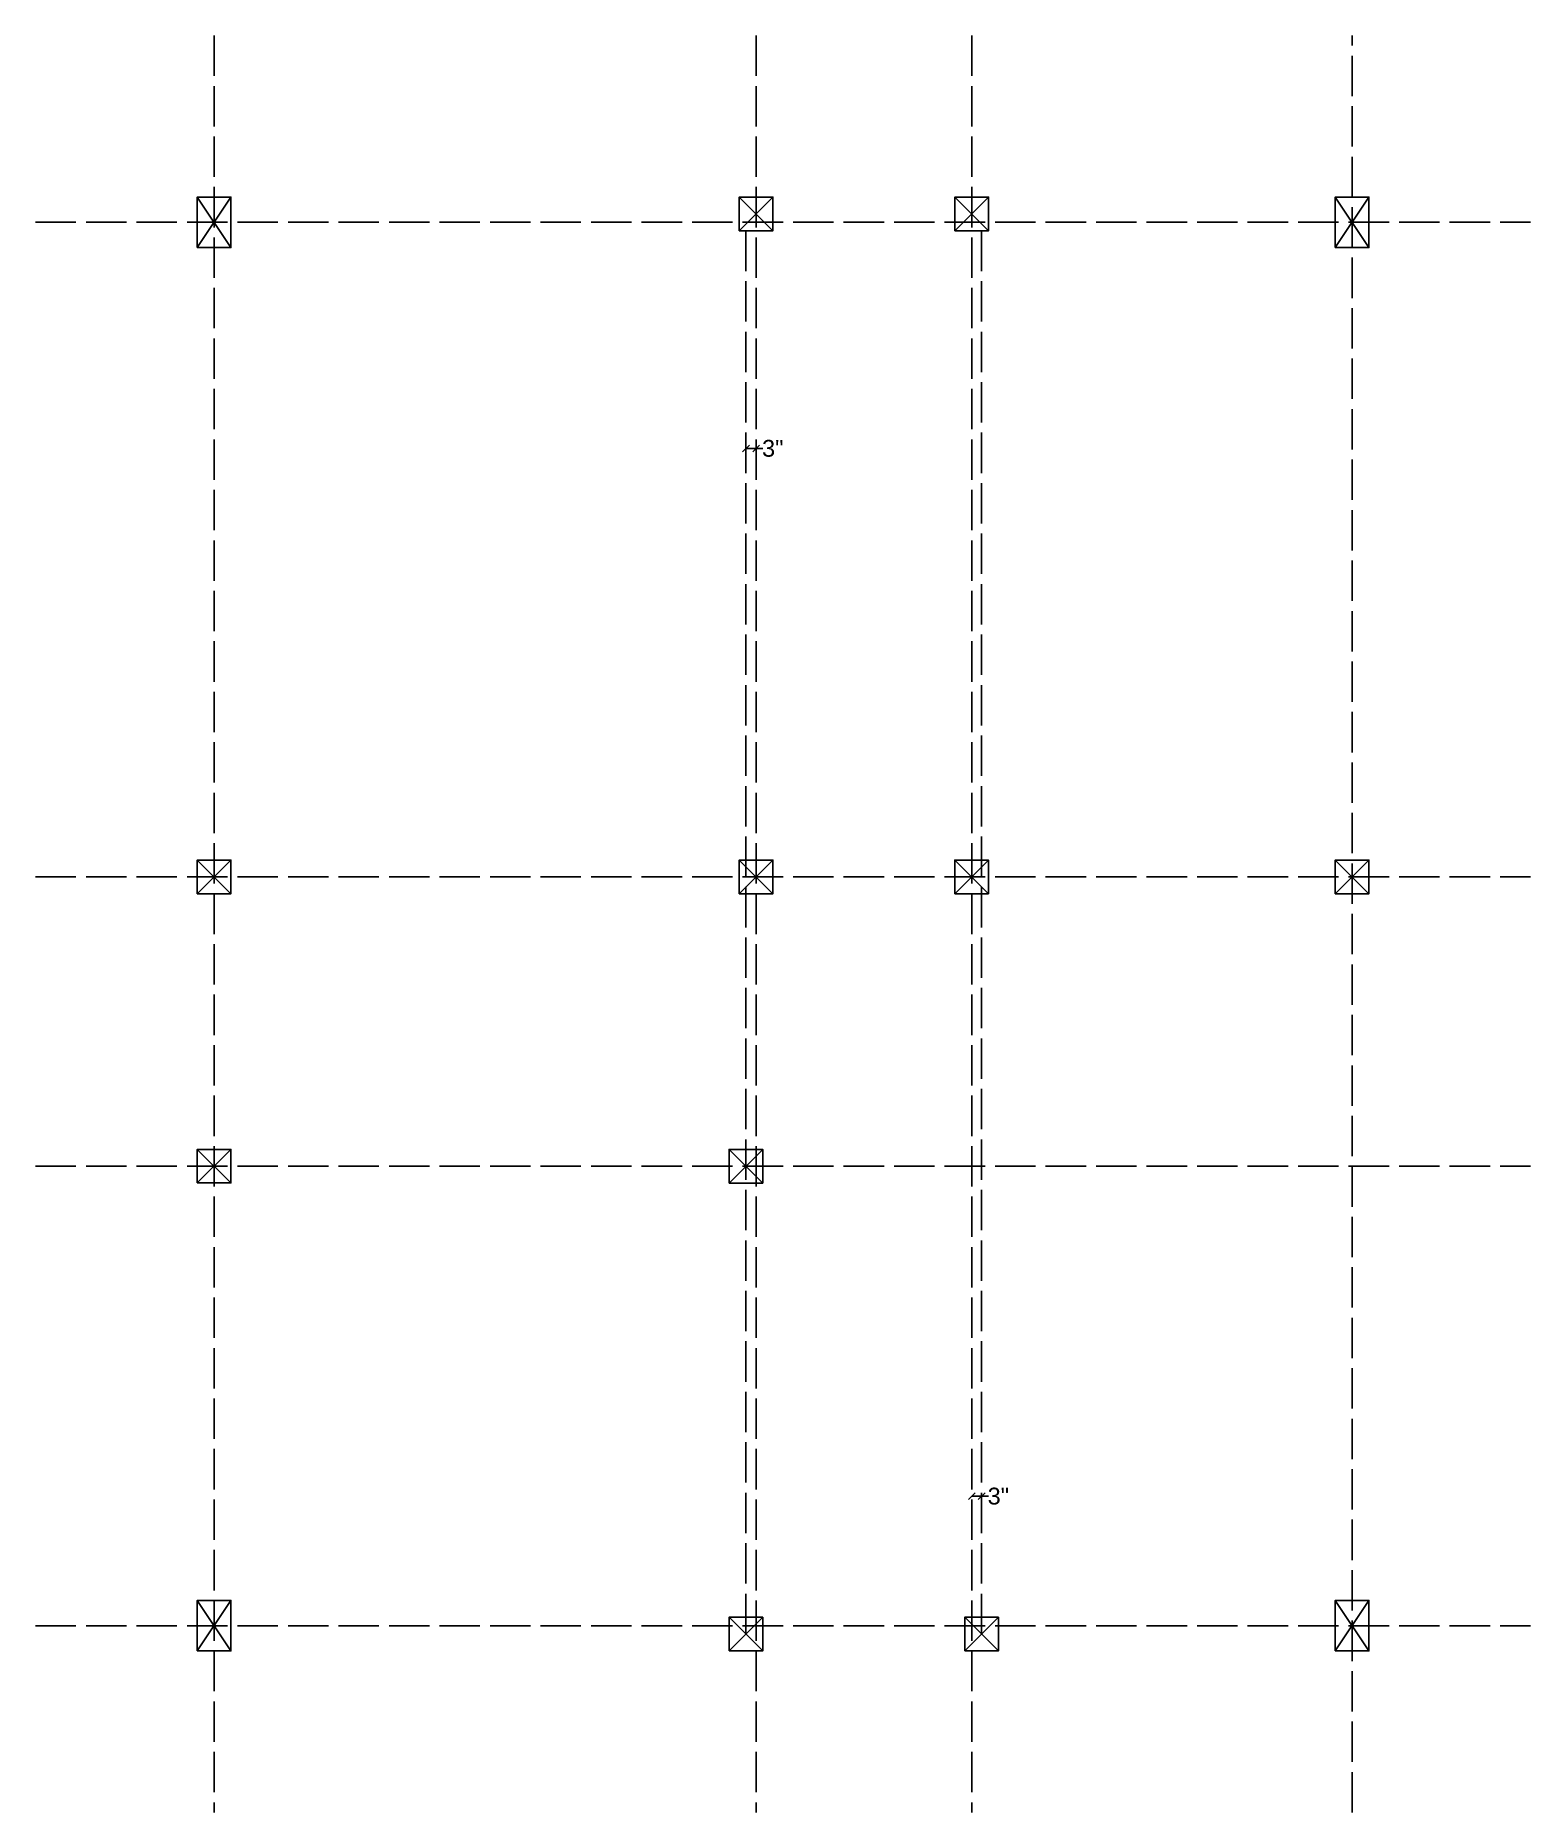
# Model space of a CAD drawing. Header units: inches. Extents: x 723 to 5339, y 980 to 3634.
# Drawn here: x 2438 to 2882, y 3106 to 3634 of the extents above; entities that cross this region are included whole.
import ezdxf

# ---------------------------------------------------------------- set-up
doc = ezdxf.new("R2010")
doc.units = ezdxf.units.IN
doc.header["$MEASUREMENT"] = 0
doc.linetypes.add('ACAD_ISO02W100', pattern=[15, 12, -3])
doc.layers.add('W1', color=40, linetype='Continuous')
doc.styles.get("Standard").update_dxf_attribs({"font": 'arial.ttf'})
doc.dimstyles.get("Standard").update_dxf_attribs({"dimtxt": 5, "dimasz": 2, "dimexe": 0.18, "dimexo": 0.0625, "dimgap": 0.09, "dimtad": 0, "dimtih": 1, "dimtoh": 1, "dimdec": 0, "dimzin": 0, "dimdsep": 46, "dimlunit": 4, "dimtxsty": 'Standard', "dimblk": 'OBLIQUE', "dimcen": 2, "dimse1": 1, "dimse2": 1, "dimclrd": 2, "dimadec": 0, "dimazin": 0, "dimtfac": 1, "dimtdec": 0, "dimtofl": 0, "dimtmove": 0, "dimatfit": 3, "dimfxl": 1, "dimtolj": 1, "dimtzin": 0, "dimarcsym": 0})

msp = doc.modelspace()

# ---------------------------------------------------------------- blocks, each defined once
blk = doc.blocks.new('_Oblique')
at = {"color": 0, "linetype": 'ByBlock', "lineweight": -2}
blk.add_line((-0.5, -0.5), (0.5, 0.5), dxfattribs=at)
blk = doc.blocks.new('*D23')
at = {"color": 2, "lineweight": -2, "transparency": 16777216}
for p, q in [((2649.48, 3511.44), (2652.48, 3511.44)), ((2652.48, 3511.44), (2654.48, 3511.44))]:
    blk.add_line(p, q, dxfattribs=at)
at = {"layer": 'Defpoints', "color": 0, "transparency": 16777216}
for p in [(2649.48, 3511.44), (2652.48, 3511.44), (2652.48, 3511.44)]:
    blk.add_point(p, dxfattribs=at)
at = {"color": 2, "lineweight": -2, "transparency": 16777216, "xscale": 2, "yscale": 2, "zscale": 2, "rotation": 180}
blk.add_blockref('_Oblique', (2649.48, 3511.44), dxfattribs=at)
at = {"color": 2, "lineweight": -2, "transparency": 16777216, "xscale": 2, "yscale": 2, "zscale": 2}
blk.add_blockref('_Oblique', (2652.48, 3511.44), dxfattribs=at)
at = {"color": 0, "transparency": 16777216, "insert": (2657.44, 3511.44), "char_height": 5, "attachment_point": 5}
blk.add_mtext('\\A1;3"', dxfattribs=at)
blk = doc.blocks.new('*D24')
at = {"color": 2, "lineweight": -2, "transparency": 16777216}
for p, q in [((2716.53, 3200.11), (2719.48, 3200.11)), ((2719.48, 3200.11), (2721.48, 3200.11))]:
    blk.add_line(p, q, dxfattribs=at)
at = {"layer": 'Defpoints', "color": 0, "transparency": 16777216}
for p in [(2719.48, 3200.11), (2716.53, 3197.84), (2719.48, 3197.84)]:
    blk.add_point(p, dxfattribs=at)
at = {"color": 2, "lineweight": -2, "transparency": 16777216, "xscale": 2, "yscale": 2, "zscale": 2, "rotation": 180}
blk.add_blockref('_Oblique', (2716.53, 3200.11), dxfattribs=at)
at = {"color": 2, "lineweight": -2, "transparency": 16777216, "xscale": 2, "yscale": 2, "zscale": 2}
blk.add_blockref('_Oblique', (2719.48, 3200.11), dxfattribs=at)
at = {"color": 0, "transparency": 16777216, "insert": (2724.44, 3200.11), "char_height": 5, "attachment_point": 5}
blk.add_mtext('\\A1;3"', dxfattribs=at)

# ---------------------------------------------------------------- dimensions: what is measured, and where the dimension line sits
at = {"color": 7, "true_color": 0xffffff}
for base, p1, p2, picture, middle in [((2652.48, 3511.44), (2649.48, 3511.44), (2652.48, 3511.44), '*D23', (2657.44, 3511.44)), ((2719.48, 3200.11), (2716.53, 3197.84), (2719.48, 3197.84), '*D24', (2724.44, 3200.11))]:
    dim = msp.add_linear_dim(base=base, p1=p1, p2=p2, dimstyle='Standard', dxfattribs=at)
    dim.commit()
    dim.dimension.update_dxf_attribs({"geometry": picture, "text_midpoint": middle})

# ---------------------------------------------------------------- linework, layer by layer
at = {"color": 7, "linetype": 'ACAD_ISO02W100', "true_color": 0xffffff}
for p, q in [((2491.48, 3634.13), (2491.48, 3106.13)), ((2652.48, 3634.13), (2652.48, 3106.13)), ((2716.53, 3634.13), (2716.53, 3106.13)), ((2829.48, 3106.13), (2829.48, 3634.13)), ((2438.48, 3578.63), (2882.48, 3578.63)), ((2649.48, 3159.13), (2649.48, 3576.13)), ((2719.48, 3159.13), (2719.48, 3576.13)), ((2438.48, 3384.13), (2882.48, 3384.13)), ((2438.48, 3298.17), (2882.48, 3298.17)), ((2438.48, 3161.63), (2882.48, 3161.63))]:
    msp.add_line(p, q, dxfattribs=at)
at = {"layer": 'W1', "color": 132, "true_color": 0x20d9be}
for p, q in [((2496.48, 3586.13), (2486.48, 3571.13)), ((2496.48, 3571.13), (2486.48, 3586.13)), ((2834.48, 3586.13), (2824.48, 3571.13)), ((2834.48, 3571.13), (2824.48, 3586.13)), ((2496.48, 3169.13), (2486.48, 3154.13)), ((2496.48, 3154.13), (2486.48, 3169.13)), ((2834.48, 3169.13), (2824.48, 3154.13)), ((2834.48, 3154.13), (2824.48, 3169.13))]:
    msp.add_line(p, q, dxfattribs=at)
at = {"layer": 'W1', "color": 1}
for p, q in [((2647.48, 3576.13), (2657.48, 3586.13)), ((2657.48, 3576.13), (2647.48, 3586.13)), ((2711.53, 3576.13), (2721.53, 3586.13)), ((2721.53, 3576.13), (2711.53, 3586.13)), ((2486.48, 3379.13), (2496.48, 3389.13)), ((2496.48, 3379.13), (2486.48, 3389.13)), ((2647.48, 3379.13), (2657.48, 3389.13)), ((2657.48, 3379.13), (2647.48, 3389.13)), ((2711.48, 3379.13), (2721.48, 3389.13)), ((2721.48, 3379.13), (2711.48, 3389.13)), ((2824.48, 3379.13), (2834.48, 3389.13)), ((2834.48, 3379.13), (2824.48, 3389.13)), ((2486.52, 3293.17), (2496.52, 3303.17)), ((2496.52, 3293.17), (2486.52, 3303.17)), ((2644.48, 3293.13), (2654.48, 3303.13)), ((2654.48, 3293.13), (2644.48, 3303.13)), ((2644.48, 3154.13), (2654.48, 3164.13)), ((2654.48, 3154.13), (2644.48, 3164.13)), ((2714.48, 3154.13), (2724.48, 3164.13)), ((2724.48, 3154.13), (2714.48, 3164.13))]:
    msp.add_line(p, q, dxfattribs=at)
at = {"layer": 'W1', "color": 132, "true_color": 0x20d9be}
for points in [[(2486.48, 3571.13), (2496.48, 3571.13), (2496.48, 3586.13), (2486.48, 3586.13)], [(2824.48, 3571.13), (2834.48, 3571.13), (2834.48, 3586.13), (2824.48, 3586.13)], [(2486.48, 3154.13), (2496.48, 3154.13), (2496.48, 3169.13), (2486.48, 3169.13)], [(2824.48, 3154.13), (2834.48, 3154.13), (2834.48, 3169.13), (2824.48, 3169.13)]]:
    msp.add_lwpolyline(points, close=True, dxfattribs=at)
at = {"layer": 'W1', "color": 1}
for points in [[(2647.48, 3576.13), (2657.48, 3576.13), (2657.48, 3586.13), (2647.48, 3586.13)], [(2711.53, 3576.13), (2721.53, 3576.13), (2721.53, 3586.13), (2711.53, 3586.13)], [(2486.48, 3379.13), (2496.48, 3379.13), (2496.48, 3389.13), (2486.48, 3389.13)], [(2647.48, 3379.13), (2657.48, 3379.13), (2657.48, 3389.13), (2647.48, 3389.13)], [(2711.48, 3379.13), (2721.48, 3379.13), (2721.48, 3389.13), (2711.48, 3389.13)], [(2824.48, 3379.13), (2834.48, 3379.13), (2834.48, 3389.13), (2824.48, 3389.13)], [(2486.52, 3293.17), (2496.52, 3293.17), (2496.52, 3303.17), (2486.52, 3303.17)], [(2644.48, 3293.13), (2654.48, 3293.13), (2654.48, 3303.13), (2644.48, 3303.13)], [(2644.48, 3154.13), (2654.48, 3154.13), (2654.48, 3164.13), (2644.48, 3164.13)], [(2714.48, 3154.13), (2724.48, 3154.13), (2724.48, 3164.13), (2714.48, 3164.13)]]:
    msp.add_lwpolyline(points, close=True, dxfattribs=at)

msp.set_redraw_order([(e.dxf.handle, doc.entitydb.next_handle()) for e in msp.query("TEXT MTEXT ATTDEF DIMENSION ARC_DIMENSION")])  # texts and dimensions are drawn at this point

doc.saveas('drawing.dxf')
